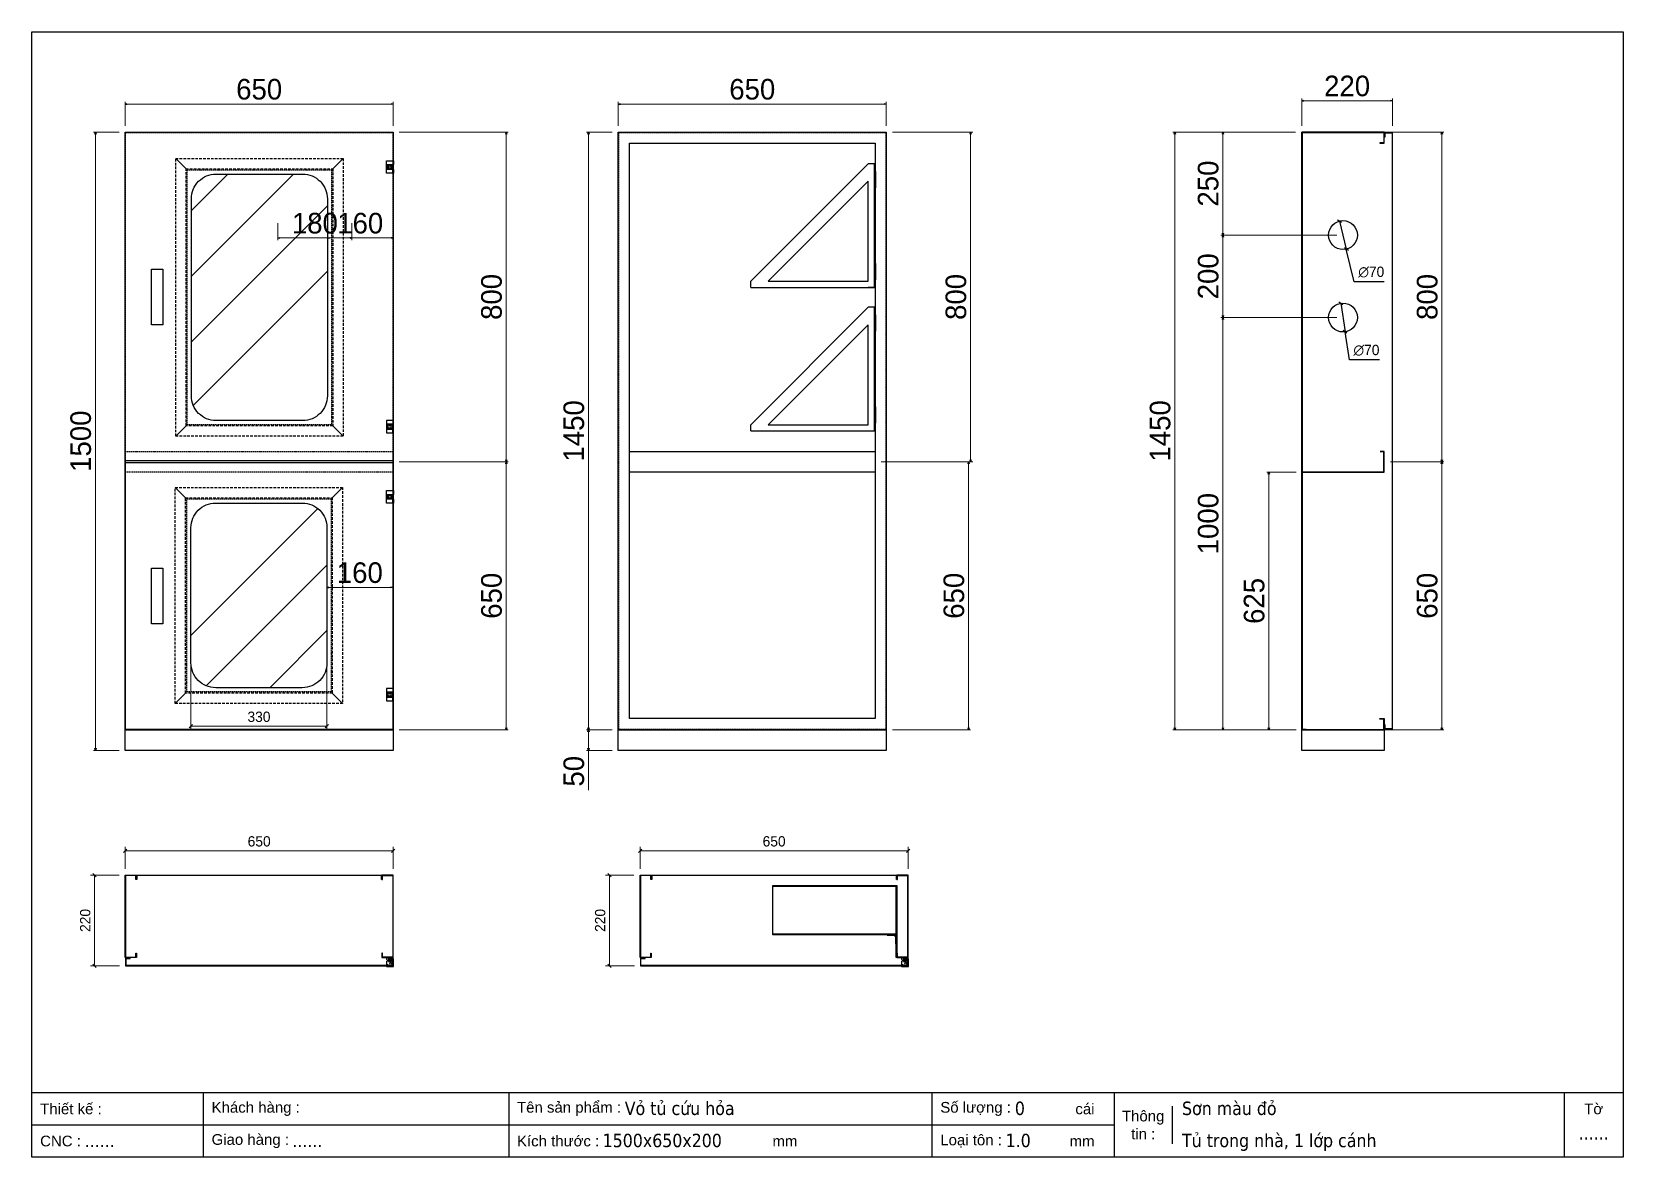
# Model space of a CAD drawing. Header units: millimetres. Extents: x 0 to 3861, y 0 to 2730.
import ezdxf
from ezdxf.enums import TextEntityAlignment as Align

# ---------------------------------------------------------------- set-up
doc = ezdxf.new("R2010")
doc.units = ezdxf.units.MM
doc.linetypes.add('HIDDEN', pattern=[9.525, 6.35, -3.175])
doc.linetypes.add('HIDDEN2', pattern=[4.7625, 3.175, -1.5875])
doc.layers.add('bc', color=5, linetype='Continuous', lineweight=30)
doc.layers.add('DIM', color=253, linetype='Continuous')
doc.layers.add('FIRE PROTECTION', color=1, linetype='Continuous')
doc.styles.add('Arial', font='arial.ttf')
doc.styles.add('Tahoma (Input Text)', font='tahoma.ttf')
doc.dimstyles.new('CNC', dxfattribs={"dimtxt": 50, "dimasz": 5, "dimexe": 5, "dimexo": 15, "dimgap": 10, "dimtad": 1, "dimdec": 0, "dimtxsty": 'Standard', "dimblk": 'OPEN30', "dimcen": 10, "dimclrd": 5, "dimclre": 5, "dimclrt": 3, "dimazin": 3, "dimtfac": 1, "dimtdec": 0, "dimtmove": 0, "dimatfit": 3, "dimldrblk": 'ARCHTICK', "dimlwd": 9, "dimlwe": 9})
doc.dimstyles.new('Dim-25', dxfattribs={"dimtxt": 25, "dimasz": 8, "dimexe": 10, "dimexo": 15, "dimgap": 10, "dimtad": 1, "dimdec": 0, "dimtxsty": 'Standard', "dimblk": 'OBLIQUE', "dimcen": 10, "dimclrd": 5, "dimclre": 5, "dimclrt": 3, "dimazin": 3, "dimtfac": 1, "dimtdec": 0, "dimtmove": 0, "dimatfit": 3, "dimldrblk": 'OBLIQUE', "dimlwd": 9, "dimlwe": 9})
doc.dimstyles.new('íos', dxfattribs={"dimtxt": 25, "dimasz": 8, "dimexe": 10, "dimexo": 15, "dimgap": 10, "dimtad": 1, "dimdec": 0, "dimtxsty": 'Standard', "dimblk": 'OBLIQUE', "dimcen": 10, "dimclrd": 5, "dimclre": 5, "dimclrt": 3, "dimazin": 3, "dimtfac": 1, "dimtdec": 0, "dimtmove": 0, "dimatfit": 3, "dimldrblk": 'OBLIQUE', "dimlwd": -1, "dimlwe": -1})

msp = doc.modelspace()

# ---------------------------------------------------------------- blocks, each defined once
blk = doc.blocks.new('khungtenAsean2')
at = {"color": 7}
for p, q in [((2970, -1980), (0, -1980)), ((320, -1980), (320, -2100)), ((890, -1980), (890, -2100)), ((1680, -1980), (1680, -2100)), ((2020, -1980), (2020, -2100)), ((2860, -1980), (2860, -2100)), ((2128.3, -2005), (2128.3, -2075)), ((2020, -2040), (0, -2040))]:
    blk.add_line(p, q, dxfattribs=at)
blk.add_lwpolyline([(0, 0), (2970, 0), (2970, -2100), (0, -2100)], close=True, dxfattribs=at)
at = {"color": 2, "char_height": 20, "style": 'Arial'}
for s, insert, width, attachment_point in [('  Thiết kế :', (0, -2010), 917.634, 4), ('  Khách hàng :', (320, -2010), 917.634, 4), ('  Tên sản phẩm :', (890, -2010), 917.634, 4), ('  Số lượng :', (1680, -2010), 917.634, 4), ('cái', (1947.6, -2010), 917.634, 4), ('Thông\\Ptin :', (2074.2, -2040), 108.311, 5), ('Tờ', (2915, -2010), 110, 5), ('  CNC :', (0, -2070), 917.634, 4), ('  Giao hàng :', (320, -2070), 917.634, 4), ('  Kích thước :', (890, -2070), 917.634, 4), ('mm', (1382.3, -2070), 917.634, 4), ('  Loại tôn :', (1680, -2070), 917.634, 4), ('mm', (1936.9, -2070), 917.634, 4)]:
    blk.add_mtext(s, dxfattribs=dict(at, insert=insert, width=width, attachment_point=attachment_point))
at = {"color": 1, "style": 'Tahoma (Input Text)', "flags": 8}
for tag, p in [('#01', (137.1, -2021.3)), ('#03', (506.6, -2019.3)), ('#05', (1106.6, -2021.3)), ('#07', (1834.7, -2021.3)), ('#09', (2146.7, -2021.3)), ('#02', (98.5, -2081.3)), ('#04', (486.1, -2081.3)), ('#06', (1065.3, -2081.3)), ('#08', (1817.4, -2081.3)), ('#10', (2146.7, -2081.3))]:
    blk.add_attdef(tag, p, '', height=25, dxfattribs=at)
blk.add_attdef('#11', text='', height=25, dxfattribs=at).set_placement((2915, -2067.3), align=Align.CENTER)
blk = doc.blocks.new('*D1')
at = {"color": 0, "linetype": 'ByBlock', "lineweight": -2}
for p, q in [((226.6, 2554.9), (231.6, 2556.2)), ((231.6, 2553.6), (226.6, 2554.9)), ((226.6, 2554.9), (231.6, 2554.9)), ((871.6, 2556.2), (876.6, 2554.9)), ((876.6, 2554.9), (871.6, 2553.6)), ((876.6, 2554.9), (871.6, 2554.9))]:
    blk.add_line(p, q, dxfattribs=at)
at = {"layer": 'Defpoints', "color": 0, "transparency": 16777216}
for p in [(876.6, 2554.9), (226.6, 2486.9), (876.6, 2486.9)]:
    blk.add_point(p, dxfattribs=at)
at = {"layer": 'DIM', "color": 5, "lineweight": 9, "transparency": 16777216}
for p, q in [((226.6, 2501.9), (226.6, 2559.9)), ((231.6, 2554.9), (871.6, 2554.9)), ((876.6, 2501.9), (876.6, 2559.9))]:
    blk.add_line(p, q, dxfattribs=at)
at = {"layer": 'DIM', "color": 3, "transparency": 16777216, "insert": (551.6, 2590.4), "char_height": 50, "attachment_point": 5}
blk.add_mtext('650', dxfattribs=at)
blk = doc.blocks.new('_ArchTick')
at = {"color": 0, "const_width": 0.15}
blk.add_lwpolyline([(-0.5, -0.5), (0.5, 0.5)], dxfattribs=at)
blk = doc.blocks.new('_Open30')
at = {"color": 0, "linetype": 'ByBlock', "lineweight": -2}
for p, q in [((-1, 0.27), (0, 0)), ((0, 0), (-1, -0.27)), ((0, 0), (-1, 0))]:
    blk.add_line(p, q, dxfattribs=at)
blk = doc.blocks.new('*D2')
at = {"color": 0, "linetype": 'ByBlock', "lineweight": -2}
for p, q in [((153, 2481.9), (154.4, 2486.9)), ((154.4, 2486.9), (155.7, 2481.9)), ((154.4, 2486.9), (154.4, 2481.9)), ((154.4, 986.9), (153, 991.9)), ((155.7, 991.9), (154.4, 986.9)), ((154.4, 986.9), (154.4, 991.9))]:
    blk.add_line(p, q, dxfattribs=at)
at = {"layer": 'Defpoints', "color": 0, "transparency": 16777216}
for p in [(226.6, 2486.9), (154.4, 986.9), (226.6, 986.9)]:
    blk.add_point(p, dxfattribs=at)
at = {"layer": 'DIM', "color": 5, "lineweight": 9, "transparency": 16777216}
for p, q in [((211.6, 2486.9), (149.4, 2486.9)), ((154.4, 2481.9), (154.4, 991.9)), ((211.6, 986.9), (149.4, 986.9))]:
    blk.add_line(p, q, dxfattribs=at)
at = {"layer": 'DIM', "color": 3, "transparency": 16777216, "insert": (118.8, 1736.9), "char_height": 50, "attachment_point": 5, "rotation": 90}
blk.add_mtext('1500', dxfattribs=at)
blk = doc.blocks.new('*D3')
at = {"color": 0, "linetype": 'ByBlock', "lineweight": -2}
for p, q in [((1149.7, 2481.9), (1151, 2486.9)), ((1151, 2486.9), (1152.4, 2481.9)), ((1151, 2486.9), (1151, 2481.9)), ((1151, 1686.9), (1149.7, 1691.9)), ((1152.4, 1691.9), (1151, 1686.9)), ((1151, 1686.9), (1151, 1691.9))]:
    blk.add_line(p, q, dxfattribs=at)
at = {"layer": 'Defpoints', "color": 0, "transparency": 16777216}
for p in [(876.6, 2486.9), (876.6, 1686.9), (1151, 1686.9)]:
    blk.add_point(p, dxfattribs=at)
at = {"layer": 'DIM', "color": 5, "lineweight": 9, "transparency": 16777216}
for p, q in [((891.6, 2486.9), (1156, 2486.9)), ((1151, 2481.9), (1151, 1691.9)), ((891.6, 1686.9), (1156, 1686.9))]:
    blk.add_line(p, q, dxfattribs=at)
at = {"layer": 'DIM', "color": 3, "transparency": 16777216, "insert": (1115.5, 2086.9), "char_height": 50, "attachment_point": 5, "rotation": 90}
blk.add_mtext('800', dxfattribs=at)
blk = doc.blocks.new('*D4')
at = {"color": 0, "linetype": 'ByBlock', "lineweight": -2}
for p, q in [((1149.7, 1681.9), (1151, 1686.9)), ((1151, 1686.9), (1152.4, 1681.9)), ((1151, 1686.9), (1151, 1681.9)), ((1151, 1036.9), (1149.7, 1041.9)), ((1152.4, 1041.9), (1151, 1036.9)), ((1151, 1036.9), (1151, 1041.9))]:
    blk.add_line(p, q, dxfattribs=at)
at = {"layer": 'Defpoints', "color": 0, "transparency": 16777216}
for p in [(876.6, 1686.9), (876.6, 1036.9), (1151, 1036.9)]:
    blk.add_point(p, dxfattribs=at)
at = {"layer": 'DIM', "color": 5, "lineweight": 9, "transparency": 16777216}
for p, q in [((891.6, 1686.9), (1156, 1686.9)), ((1151, 1681.9), (1151, 1041.9)), ((891.6, 1036.9), (1156, 1036.9))]:
    blk.add_line(p, q, dxfattribs=at)
at = {"layer": 'DIM', "color": 3, "transparency": 16777216, "insert": (1115.5, 1361.9), "char_height": 50, "attachment_point": 5, "rotation": 90}
blk.add_mtext('650', dxfattribs=at)
blk = doc.blocks.new('*D5')
at = {"color": 0, "linetype": 'ByBlock', "lineweight": -2}
for p, q in [((1423, 2554.9), (1428, 2556.2)), ((1428, 2553.6), (1423, 2554.9)), ((1423, 2554.9), (1428, 2554.9)), ((2068, 2556.2), (2073, 2554.9)), ((2073, 2554.9), (2068, 2553.6)), ((2073, 2554.9), (2068, 2554.9))]:
    blk.add_line(p, q, dxfattribs=at)
at = {"layer": 'Defpoints', "color": 0, "transparency": 16777216}
for p in [(2073, 2554.9), (1423, 2486.9), (2073, 2486.9)]:
    blk.add_point(p, dxfattribs=at)
at = {"layer": 'DIM', "color": 5, "lineweight": 9, "transparency": 16777216}
for p, q in [((1423, 2501.9), (1423, 2559.9)), ((1428, 2554.9), (2068, 2554.9)), ((2073, 2501.9), (2073, 2559.9))]:
    blk.add_line(p, q, dxfattribs=at)
at = {"layer": 'DIM', "color": 3, "transparency": 16777216, "insert": (1748, 2590.4), "char_height": 50, "attachment_point": 5}
blk.add_mtext('650', dxfattribs=at)
blk = doc.blocks.new('*D6')
at = {"color": 0, "linetype": 'ByBlock', "lineweight": -2}
for p, q in [((1349.4, 2481.9), (1350.7, 2486.9)), ((1350.7, 2486.9), (1352.1, 2481.9)), ((1350.7, 2486.9), (1350.7, 2481.9)), ((1350.7, 1036.9), (1349.4, 1041.9)), ((1352.1, 1041.9), (1350.7, 1036.9)), ((1350.7, 1036.9), (1350.7, 1041.9))]:
    blk.add_line(p, q, dxfattribs=at)
at = {"layer": 'Defpoints', "color": 0, "transparency": 16777216}
for p in [(1423, 2486.9), (1350.7, 1036.9), (1423, 1036.9)]:
    blk.add_point(p, dxfattribs=at)
at = {"layer": 'DIM', "color": 5, "lineweight": 9, "transparency": 16777216}
for p, q in [((1408, 2486.9), (1345.7, 2486.9)), ((1350.7, 2481.9), (1350.7, 1041.9)), ((1408, 1036.9), (1345.7, 1036.9))]:
    blk.add_line(p, q, dxfattribs=at)
at = {"layer": 'DIM', "color": 3, "transparency": 16777216, "insert": (1315.2, 1761.9), "char_height": 50, "attachment_point": 5, "rotation": 90}
blk.add_mtext('1450', dxfattribs=at)
blk = doc.blocks.new('*D7')
at = {"color": 0, "linetype": 'ByBlock', "lineweight": -2}
for p, q in [((1349.4, 1031.8), (1350.7, 1036.8)), ((1350.7, 1036.8), (1352.1, 1031.8)), ((1350.7, 1036.8), (1350.7, 1031.8)), ((1350.7, 986.9), (1349.4, 991.9)), ((1352.1, 991.9), (1350.7, 986.9)), ((1350.7, 986.9), (1350.7, 991.9))]:
    blk.add_line(p, q, dxfattribs=at)
at = {"layer": 'Defpoints', "color": 0, "transparency": 16777216}
for p in [(1423, 1036.8), (1350.7, 986.9), (1423, 986.9)]:
    blk.add_point(p, dxfattribs=at)
at = {"layer": 'DIM', "color": 5, "lineweight": 9, "transparency": 16777216}
for p, q in [((1408, 1036.8), (1345.7, 1036.8)), ((1350.7, 1031.8), (1350.7, 991.9)), ((1408, 986.9), (1345.7, 986.9)), ((1350.7, 986.9), (1350.7, 890.5))]:
    blk.add_line(p, q, dxfattribs=at)
at = {"layer": 'DIM', "color": 3, "transparency": 16777216, "insert": (1315.2, 936.2), "char_height": 50, "attachment_point": 5, "rotation": 90}
blk.add_mtext('50', dxfattribs=at)
blk = doc.blocks.new('*D8')
at = {"color": 0, "linetype": 'ByBlock', "lineweight": -2}
for p, q in [((2276.5, 2481.9), (2277.8, 2486.9)), ((2277.8, 2486.9), (2279.2, 2481.9)), ((2277.8, 2486.9), (2277.8, 2481.9)), ((2277.8, 1686.9), (2276.5, 1691.9)), ((2279.2, 1691.9), (2277.8, 1686.9)), ((2277.8, 1686.9), (2277.8, 1691.9))]:
    blk.add_line(p, q, dxfattribs=at)
at = {"layer": 'Defpoints', "color": 0, "transparency": 16777216}
for p in [(2073, 2486.9), (2046, 1686.9), (2277.8, 1686.9)]:
    blk.add_point(p, dxfattribs=at)
at = {"layer": 'DIM', "color": 5, "lineweight": 9, "transparency": 16777216}
for p, q in [((2088, 2486.9), (2282.8, 2486.9)), ((2277.8, 2481.9), (2277.8, 1691.9)), ((2061, 1686.9), (2282.8, 1686.9))]:
    blk.add_line(p, q, dxfattribs=at)
at = {"layer": 'DIM', "color": 3, "transparency": 16777216, "insert": (2242.3, 2086.9), "char_height": 50, "attachment_point": 5, "rotation": 90}
blk.add_mtext('800', dxfattribs=at)
blk = doc.blocks.new('*D9')
at = {"color": 0, "linetype": 'ByBlock', "lineweight": -2}
for p, q in [((2271.5, 1681.9), (2272.8, 1686.9)), ((2272.8, 1686.9), (2274.2, 1681.9)), ((2272.8, 1686.9), (2272.8, 1681.9)), ((2272.8, 1036.9), (2271.5, 1041.9)), ((2274.2, 1041.9), (2272.8, 1036.9)), ((2272.8, 1036.9), (2272.8, 1041.9))]:
    blk.add_line(p, q, dxfattribs=at)
at = {"layer": 'Defpoints', "color": 0, "transparency": 16777216}
for p in [(2046, 1686.9), (2073, 1036.9), (2272.8, 1036.9)]:
    blk.add_point(p, dxfattribs=at)
at = {"layer": 'DIM', "color": 5, "lineweight": 9, "transparency": 16777216}
for p, q in [((2061, 1686.9), (2277.8, 1686.9)), ((2272.8, 1681.9), (2272.8, 1041.9)), ((2088, 1036.9), (2277.8, 1036.9))]:
    blk.add_line(p, q, dxfattribs=at)
at = {"layer": 'DIM', "color": 3, "transparency": 16777216, "insert": (2237.3, 1361.9), "char_height": 50, "attachment_point": 5, "rotation": 90}
blk.add_mtext('650', dxfattribs=at)
blk = doc.blocks.new('HL003-2-2')
at = {"color": 1}
for p, q in [((15, 21), (15, 12)), ((15, -9), (15, 0)), ((16, 12), (17, 12)), ((16, 0), (17, 0))]:
    blk.add_line(p, q, dxfattribs=at)
blk.add_lwpolyline([(17, 0), (17, -9), (0, -9), (0, 21), (17, 21), (17, 12)], dxfattribs=at)
blk.add_lwpolyline([(0, 12), (16, 12), (16, 0), (0, 0)], close=True, dxfattribs=at)
blk.add_circle((8, 6), 3, dxfattribs=at)
blk = doc.blocks.new('*D10')
at = {"color": 0, "linetype": 'ByBlock', "lineweight": -2}
for p, q in [((230.6, 747.2), (222.6, 739.2)), ((872.6, 739.2), (880.6, 747.2))]:
    blk.add_line(p, q, dxfattribs=at)
at = {"layer": 'Defpoints', "color": 0, "transparency": 16777216}
for p in [(876.6, 743.2), (226.6, 684.3), (876.6, 684.3)]:
    blk.add_point(p, dxfattribs=at)
at = {"layer": 'DIM', "color": 5, "lineweight": 9, "transparency": 16777216}
for p, q in [((226.6, 699.3), (226.6, 753.2)), ((226.6, 743.2), (876.6, 743.2)), ((876.6, 699.3), (876.6, 753.2))]:
    blk.add_line(p, q, dxfattribs=at)
at = {"layer": 'DIM', "color": 3, "transparency": 16777216, "insert": (551.6, 766), "char_height": 25, "attachment_point": 5}
blk.add_mtext('650', dxfattribs=at)
blk = doc.blocks.new('_Oblique')
at = {"color": 0, "linetype": 'ByBlock', "lineweight": -2}
blk.add_line((-0.5, -0.5), (0.5, 0.5), dxfattribs=at)
blk = doc.blocks.new('*D11')
at = {"color": 0, "linetype": 'ByBlock', "lineweight": -2}
for p, q in [((156.4, 680.3), (148.4, 688.3)), ((148.4, 468.3), (156.4, 460.3))]:
    blk.add_line(p, q, dxfattribs=at)
at = {"layer": 'Defpoints', "color": 0, "transparency": 16777216}
for p in [(226.6, 684.3), (152.4, 464.3), (227.6, 464.3)]:
    blk.add_point(p, dxfattribs=at)
at = {"layer": 'DIM', "color": 5, "lineweight": 9, "transparency": 16777216}
for p, q in [((211.6, 684.3), (142.4, 684.3)), ((152.4, 684.3), (152.4, 464.3)), ((212.6, 464.3), (142.4, 464.3))]:
    blk.add_line(p, q, dxfattribs=at)
at = {"layer": 'DIM', "color": 3, "transparency": 16777216, "insert": (129.6, 574.3), "char_height": 25, "attachment_point": 5, "rotation": 90}
blk.add_mtext('220', dxfattribs=at)
blk = doc.blocks.new('HL003-2-3')
h = blk.add_hatch()
h.set_pattern_fill('ANSI31', color=2, scale=0.5, style=0)
h.set_pattern_definition([(45, (8435.407, 86016.9664), (-1.122532015, 1.122532015), [])])
h.paths.add_polyline_path([(11, 10), (5, 10), (5, 0), (11, 0)])
at = {"color": 1}
for p, q in [((0, 22), (17, 22)), ((0, 20), (0, 22)), ((0, 20), (15, 20)), ((4, 18), (0, 18)), ((0, 10), (0, 18)), ((0, 10), (8, 3)), ((0, 4), (3.4, 7)), ((0, 0), (0, 4)), ((16, 0), (0, 0)), ((4, 20), (4, 18)), ((17, 3), (8, 3)), ((15, 20), (15, 3)), ((16, 3), (16, 0)), ((17, 22), (17, 3))]:
    blk.add_line(p, q, dxfattribs=at)
at = {"color": 2}
blk.add_lwpolyline([(5, 10), (11, 10), (11, 0), (5, 0)], close=True, dxfattribs=at)
at = {"color": 1}
blk.add_circle((10, 16), 3, dxfattribs=at)
blk.add_circle((10, 16), 3, dxfattribs=at)
blk = doc.blocks.new('*D12')
at = {"color": 0, "linetype": 'ByBlock', "lineweight": -2}
for p, q in [((2771.9, 2481.9), (2773.2, 2486.9)), ((2773.2, 2486.9), (2774.5, 2481.9)), ((2773.2, 2486.9), (2773.2, 2481.9)), ((2773.2, 1036.9), (2771.9, 1041.9)), ((2774.5, 1041.9), (2773.2, 1036.9)), ((2773.2, 1036.9), (2773.2, 1041.9))]:
    blk.add_line(p, q, dxfattribs=at)
at = {"layer": 'Defpoints', "color": 0, "transparency": 16777216}
for p in [(2773.2, 2486.9), (3081.2, 2486.9), (3081.2, 1036.9)]:
    blk.add_point(p, dxfattribs=at)
at = {"layer": 'DIM', "color": 5, "lineweight": 9, "transparency": 16777216}
for p, q in [((3066.2, 2486.9), (2768.2, 2486.9)), ((2773.2, 1041.9), (2773.2, 2481.9)), ((3066.2, 1036.9), (2768.2, 1036.9))]:
    blk.add_line(p, q, dxfattribs=at)
at = {"layer": 'DIM', "color": 3, "transparency": 16777216, "insert": (2737.7, 1761.9), "char_height": 50, "attachment_point": 5, "rotation": 90}
blk.add_mtext('1450', dxfattribs=at)
blk = doc.blocks.new('*D13')
at = {"color": 0, "linetype": 'ByBlock', "lineweight": -2}
for p, q in [((3168.2, 2273.9), (3177.9, 2268)), ((3194.2, 2199.9), (3184.5, 2205.8))]:
    blk.add_line(p, q, dxfattribs=at)
at = {"layer": 'Defpoints', "color": 0, "transparency": 16777216}
for p in [(3173, 2270.9), (3189.3, 2202.9)]:
    blk.add_point(p, dxfattribs=at)
at = {"layer": 'DIM', "color": 5, "transparency": 16777216}
for p, q in [((3173, 2270.9), (3189.3, 2202.9)), ((3208.3, 2123.6), (3189.3, 2202.9)), ((3281.3, 2123.6), (3208.3, 2123.6))]:
    blk.add_line(p, q, dxfattribs=at)
at = {"layer": 'DIM', "color": 3, "transparency": 16777216, "insert": (3249.8, 2147.1), "char_height": 25, "attachment_point": 5}
blk.add_mtext('∅70', dxfattribs=at)
blk = doc.blocks.new('*D14')
at = {"color": 0, "linetype": 'ByBlock', "lineweight": -2}
for p, q in [((3171.5, 2074.9), (3180.6, 2068.2)), ((3190.9, 1998.9), (3181.8, 2005.7))]:
    blk.add_line(p, q, dxfattribs=at)
at = {"layer": 'Defpoints', "color": 0, "transparency": 16777216}
for p in [(3176, 2071.5), (3186.4, 2002.3)]:
    blk.add_point(p, dxfattribs=at)
at = {"layer": 'DIM', "color": 5, "transparency": 16777216}
for p, q in [((3176, 2071.5), (3186.4, 2002.3)), ((3196.6, 1933.9), (3186.4, 2002.3)), ((3269.5, 1933.9), (3196.6, 1933.9))]:
    blk.add_line(p, q, dxfattribs=at)
at = {"layer": 'DIM', "color": 3, "transparency": 16777216, "insert": (3238.1, 1957.4), "char_height": 25, "attachment_point": 5}
blk.add_mtext('∅70', dxfattribs=at)
blk = doc.blocks.new('*D15')
at = {"color": 0, "linetype": 'ByBlock', "lineweight": -2}
for p, q in [((3081.2, 2562.9), (3086.2, 2564.2)), ((3086.2, 2561.6), (3081.2, 2562.9)), ((3081.2, 2562.9), (3086.2, 2562.9)), ((3296.2, 2564.2), (3301.2, 2562.9)), ((3301.2, 2562.9), (3296.2, 2561.6)), ((3301.2, 2562.9), (3296.2, 2562.9))]:
    blk.add_line(p, q, dxfattribs=at)
at = {"layer": 'Defpoints', "color": 0, "transparency": 16777216}
for p in [(3301.2, 2562.9), (3081.2, 2486.9), (3301.2, 2486.9)]:
    blk.add_point(p, dxfattribs=at)
at = {"layer": 'DIM', "color": 5, "lineweight": 9, "transparency": 16777216}
for p, q in [((3081.2, 2501.9), (3081.2, 2567.9)), ((3086.2, 2562.9), (3296.2, 2562.9)), ((3301.2, 2501.9), (3301.2, 2567.9))]:
    blk.add_line(p, q, dxfattribs=at)
at = {"layer": 'DIM', "color": 3, "transparency": 16777216, "insert": (3191.2, 2598.4), "char_height": 50, "attachment_point": 5}
blk.add_mtext('220', dxfattribs=at)
blk = doc.blocks.new('*D16')
at = {"color": 0, "linetype": 'ByBlock', "lineweight": -2}
for p, q in [((2888.5, 2481.9), (2889.8, 2486.9)), ((2889.8, 2486.9), (2891.2, 2481.9)), ((2889.8, 2486.9), (2889.8, 2481.9)), ((2889.8, 2236.9), (2888.5, 2241.9)), ((2891.2, 2241.9), (2889.8, 2236.9)), ((2889.8, 2236.9), (2889.8, 2241.9))]:
    blk.add_line(p, q, dxfattribs=at)
at = {"layer": 'Defpoints', "color": 0, "transparency": 16777216}
for p in [(3081.2, 2486.9), (2889.8, 2236.9), (3181.2, 2236.9)]:
    blk.add_point(p, dxfattribs=at)
at = {"layer": 'DIM', "color": 5, "lineweight": 9, "transparency": 16777216}
for p, q in [((3066.2, 2486.9), (2884.8, 2486.9)), ((2889.8, 2481.9), (2889.8, 2241.9)), ((3166.2, 2236.9), (2884.8, 2236.9))]:
    blk.add_line(p, q, dxfattribs=at)
at = {"layer": 'DIM', "color": 3, "transparency": 16777216, "insert": (2854.3, 2361.9), "char_height": 50, "attachment_point": 5, "rotation": 90}
blk.add_mtext('250', dxfattribs=at)
blk = doc.blocks.new('*D17')
at = {"color": 0, "linetype": 'ByBlock', "lineweight": -2}
for p, q in [((2888.5, 2231.9), (2889.8, 2236.9)), ((2889.8, 2236.9), (2891.2, 2231.9)), ((2889.8, 2236.9), (2889.8, 2231.9)), ((2889.8, 2036.9), (2888.5, 2041.9)), ((2891.2, 2041.9), (2889.8, 2036.9)), ((2889.8, 2036.9), (2889.8, 2041.9))]:
    blk.add_line(p, q, dxfattribs=at)
at = {"layer": 'Defpoints', "color": 0, "transparency": 16777216}
for p in [(3181.2, 2236.9), (2889.8, 2036.9), (3181.2, 2036.9)]:
    blk.add_point(p, dxfattribs=at)
at = {"layer": 'DIM', "color": 5, "lineweight": 9, "transparency": 16777216}
for p, q in [((3166.2, 2236.9), (2884.8, 2236.9)), ((2889.8, 2231.9), (2889.8, 2041.9)), ((3166.2, 2036.9), (2884.8, 2036.9))]:
    blk.add_line(p, q, dxfattribs=at)
at = {"layer": 'DIM', "color": 3, "transparency": 16777216, "insert": (2854.3, 2136.9), "char_height": 50, "attachment_point": 5, "rotation": 90}
blk.add_mtext('200', dxfattribs=at)
blk = doc.blocks.new('*D18')
at = {"color": 0, "linetype": 'ByBlock', "lineweight": -2}
for p, q in [((2888.5, 2031.9), (2889.8, 2036.9)), ((2889.8, 2036.9), (2891.2, 2031.9)), ((2889.8, 2036.9), (2889.8, 2031.9)), ((2889.8, 1036.9), (2888.5, 1041.9)), ((2891.2, 1041.9), (2889.8, 1036.9)), ((2889.8, 1036.9), (2889.8, 1041.9))]:
    blk.add_line(p, q, dxfattribs=at)
at = {"layer": 'Defpoints', "color": 0, "transparency": 16777216}
for p in [(3181.2, 2036.9), (2889.8, 1036.9), (3082.2, 1036.9)]:
    blk.add_point(p, dxfattribs=at)
at = {"layer": 'DIM', "color": 5, "lineweight": 9, "transparency": 16777216}
for p, q in [((3166.2, 2036.9), (2884.8, 2036.9)), ((2889.8, 2031.9), (2889.8, 1041.9)), ((3067.2, 1036.9), (2884.8, 1036.9))]:
    blk.add_line(p, q, dxfattribs=at)
at = {"layer": 'DIM', "color": 3, "transparency": 16777216, "insert": (2854.3, 1536.9), "char_height": 50, "attachment_point": 5, "rotation": 90}
blk.add_mtext('1000', dxfattribs=at)
blk = doc.blocks.new('*D19')
at = {"color": 0, "linetype": 'ByBlock', "lineweight": -2}
for p, q in [((3419.8, 2481.9), (3421.2, 2486.9)), ((3421.2, 2486.9), (3422.5, 2481.9)), ((3421.2, 2486.9), (3421.2, 2481.9)), ((3421.2, 1686.9), (3419.8, 1691.9)), ((3422.5, 1691.9), (3421.2, 1686.9)), ((3421.2, 1686.9), (3421.2, 1691.9))]:
    blk.add_line(p, q, dxfattribs=at)
at = {"layer": 'Defpoints', "color": 0, "transparency": 16777216}
for p in [(3281.2, 2486.9), (3421.2, 2486.9), (3281.2, 1686.9)]:
    blk.add_point(p, dxfattribs=at)
at = {"layer": 'DIM', "color": 5, "lineweight": 9, "transparency": 16777216}
for p, q in [((3296.2, 2486.9), (3426.2, 2486.9)), ((3421.2, 1691.9), (3421.2, 2481.9)), ((3296.2, 1686.9), (3426.2, 1686.9))]:
    blk.add_line(p, q, dxfattribs=at)
at = {"layer": 'DIM', "color": 3, "transparency": 16777216, "insert": (3385.7, 2086.9), "char_height": 50, "attachment_point": 5, "rotation": 90}
blk.add_mtext('800', dxfattribs=at)
blk = doc.blocks.new('*D20')
at = {"color": 0, "linetype": 'ByBlock', "lineweight": -2}
for p, q in [((3419.8, 1681.9), (3421.2, 1686.9)), ((3421.2, 1686.9), (3422.5, 1681.9)), ((3421.2, 1686.9), (3421.2, 1681.9)), ((3421.2, 1036.9), (3419.8, 1041.9)), ((3422.5, 1041.9), (3421.2, 1036.9)), ((3421.2, 1036.9), (3421.2, 1041.9))]:
    blk.add_line(p, q, dxfattribs=at)
at = {"layer": 'Defpoints', "color": 0, "transparency": 16777216}
for p in [(3281.2, 1686.9), (3281.2, 1036.9), (3421.2, 1036.9)]:
    blk.add_point(p, dxfattribs=at)
at = {"layer": 'DIM', "color": 5, "lineweight": 9, "transparency": 16777216}
for p, q in [((3296.2, 1686.9), (3426.2, 1686.9)), ((3421.2, 1681.9), (3421.2, 1041.9)), ((3296.2, 1036.9), (3426.2, 1036.9))]:
    blk.add_line(p, q, dxfattribs=at)
at = {"layer": 'DIM', "color": 3, "transparency": 16777216, "insert": (3385.7, 1361.9), "char_height": 50, "attachment_point": 5, "rotation": 90}
blk.add_mtext('650', dxfattribs=at)
blk = doc.blocks.new('*D21')
at = {"color": 0, "linetype": 'ByBlock', "lineweight": -2}
for p, q in [((3000, 1656.9), (3001.3, 1661.9)), ((3001.3, 1661.9), (3002.7, 1656.9)), ((3001.3, 1661.9), (3001.3, 1656.9)), ((3001.3, 1036.9), (3000, 1041.9)), ((3002.7, 1041.9), (3001.3, 1036.9)), ((3001.3, 1036.9), (3001.3, 1041.9))]:
    blk.add_line(p, q, dxfattribs=at)
at = {"layer": 'Defpoints', "color": 0, "transparency": 16777216}
for p in [(3082.2, 1661.9), (3001.3, 1036.9), (3081.2, 1036.9)]:
    blk.add_point(p, dxfattribs=at)
at = {"layer": 'DIM', "color": 5, "lineweight": 9, "transparency": 16777216}
for p, q in [((3067.2, 1661.9), (2996.3, 1661.9)), ((3001.3, 1656.9), (3001.3, 1041.9)), ((3066.2, 1036.9), (2996.3, 1036.9))]:
    blk.add_line(p, q, dxfattribs=at)
at = {"layer": 'DIM', "color": 3, "transparency": 16777216, "insert": (2965.8, 1349.4), "char_height": 50, "attachment_point": 5, "rotation": 90}
blk.add_mtext('625', dxfattribs=at)
blk = doc.blocks.new('*D22')
at = {"color": 0, "linetype": 'ByBlock', "lineweight": -2}
for p, q in [((1480, 747.2), (1472, 739.2)), ((2122, 739.2), (2130, 747.2))]:
    blk.add_line(p, q, dxfattribs=at)
at = {"layer": 'Defpoints', "color": 0, "transparency": 16777216}
for p in [(2126, 743.2), (1476, 684.3), (2126, 684.3)]:
    blk.add_point(p, dxfattribs=at)
at = {"layer": 'DIM', "color": 5, "lineweight": 9, "transparency": 16777216}
for p, q in [((1476, 699.3), (1476, 753.2)), ((1476, 743.2), (2126, 743.2)), ((2126, 699.3), (2126, 753.2))]:
    blk.add_line(p, q, dxfattribs=at)
at = {"layer": 'DIM', "color": 3, "transparency": 16777216, "insert": (1801, 766), "char_height": 25, "attachment_point": 5}
blk.add_mtext('650', dxfattribs=at)
blk = doc.blocks.new('*D23')
at = {"color": 0, "linetype": 'ByBlock', "lineweight": -2}
for p, q in [((1405.8, 680.3), (1397.8, 688.3)), ((1397.8, 468.3), (1405.8, 460.3))]:
    blk.add_line(p, q, dxfattribs=at)
at = {"layer": 'Defpoints', "color": 0, "transparency": 16777216}
for p in [(1476, 684.3), (1401.8, 464.3), (1477, 464.3)]:
    blk.add_point(p, dxfattribs=at)
at = {"layer": 'DIM', "color": 5, "lineweight": 9, "transparency": 16777216}
for p, q in [((1461, 684.3), (1391.8, 684.3)), ((1401.8, 684.3), (1401.8, 464.3)), ((1462, 464.3), (1391.8, 464.3))]:
    blk.add_line(p, q, dxfattribs=at)
at = {"layer": 'DIM', "color": 3, "transparency": 16777216, "insert": (1379, 574.3), "char_height": 25, "attachment_point": 5, "rotation": 90}
blk.add_mtext('220', dxfattribs=at)
blk = doc.blocks.new('A$C67844AE1')
at = {"color": 1}
for p, q in [((19, 20), (21, 20)), ((20, 19), (20, 21))]:
    blk.add_line(p, q, dxfattribs=at)
for points in [[(20, 22), (0, 22), (0, 21), (18.3, 21)], [(22, 20), (22, 0), (21, 0), (21, 18.3)]]:
    blk.add_lwpolyline(points, dxfattribs=at)
blk.add_circle((20, 20), 2, dxfattribs=at)
blk = doc.blocks.new('*D24')
at = {"color": 0, "linetype": 'ByBlock', "lineweight": -2}
for p, q in [((716.1, 1382.2), (721.1, 1383.5)), ((721.1, 1380.8), (716.1, 1382.2)), ((716.1, 1382.2), (721.1, 1382.2)), ((870.6, 1383.5), (875.6, 1382.2)), ((875.6, 1382.2), (870.6, 1380.8)), ((875.6, 1382.2), (870.6, 1382.2))]:
    blk.add_line(p, q, dxfattribs=at)
at = {"layer": 'Defpoints', "color": 0, "transparency": 16777216}
for p in [(875.6, 1382.2), (716.1, 1225.4), (875.6, 1225.4)]:
    blk.add_point(p, dxfattribs=at)
at = {"layer": 'DIM', "color": 5, "lineweight": 9, "transparency": 16777216}
for p, q in [((716.1, 1240.4), (716.1, 1387.2)), ((721.1, 1382.2), (870.6, 1382.2)), ((875.6, 1240.4), (875.6, 1387.2))]:
    blk.add_line(p, q, dxfattribs=at)
at = {"layer": 'DIM', "color": 3, "transparency": 16777216, "insert": (795.8, 1417.7), "char_height": 50, "attachment_point": 5}
blk.add_mtext('160', dxfattribs=at)
blk = doc.blocks.new('*D25')
at = {"color": 0, "linetype": 'ByBlock', "lineweight": -2}
for p, q in [((717.1, 2229.9), (722.1, 2231.3)), ((722.1, 2228.6), (717.1, 2229.9)), ((717.1, 2229.9), (722.1, 2229.9)), ((871.6, 2231.3), (876.6, 2229.9)), ((876.6, 2229.9), (871.6, 2228.6)), ((876.6, 2229.9), (871.6, 2229.9))]:
    blk.add_line(p, q, dxfattribs=at)
at = {"layer": 'Defpoints', "color": 0, "transparency": 16777216}
for p in [(717.1, 2281), (876.6, 2281), (876.6, 2229.9)]:
    blk.add_point(p, dxfattribs=at)
at = {"layer": 'DIM', "color": 5, "lineweight": 9, "transparency": 16777216}
for p, q in [((717.1, 2266), (717.1, 2224.9)), ((876.6, 2266), (876.6, 2224.9)), ((722.1, 2229.9), (871.6, 2229.9))]:
    blk.add_line(p, q, dxfattribs=at)
at = {"layer": 'DIM', "color": 3, "transparency": 16777216, "insert": (796.8, 2265.5), "char_height": 50, "attachment_point": 5}
blk.add_mtext('160', dxfattribs=at)
blk = doc.blocks.new('*D26')
at = {"color": 0, "linetype": 'ByBlock', "lineweight": -2}
for p, q in [((390.1, 1049.4), (382.1, 1041.4)), ((712.1, 1041.4), (720.1, 1049.4))]:
    blk.add_line(p, q, dxfattribs=at)
at = {"layer": 'Defpoints', "color": 0, "transparency": 16777216}
for p in [(386.1, 1206.6), (716.1, 1206.6), (716.1, 1045.4)]:
    blk.add_point(p, dxfattribs=at)
at = {"layer": 'DIM', "color": 5, "lineweight": 9, "transparency": 16777216}
for p, q in [((386.1, 1191.6), (386.1, 1035.4)), ((716.1, 1191.6), (716.1, 1035.4)), ((386.1, 1045.4), (716.1, 1045.4))]:
    blk.add_line(p, q, dxfattribs=at)
at = {"layer": 'DIM', "color": 3, "transparency": 16777216, "insert": (551.1, 1068.2), "char_height": 25, "attachment_point": 5}
blk.add_mtext('330', dxfattribs=at)
blk = doc.blocks.new('*D27')
at = {"color": 0, "linetype": 'ByBlock', "lineweight": -2}
for p, q in [((597.1, 2229.9), (602.1, 2231.3)), ((602.1, 2228.6), (597.1, 2229.9)), ((597.1, 2229.9), (602.1, 2229.9)), ((771.6, 2231.3), (776.6, 2229.9)), ((776.6, 2229.9), (771.6, 2228.6)), ((776.6, 2229.9), (771.6, 2229.9))]:
    blk.add_line(p, q, dxfattribs=at)
at = {"layer": 'Defpoints', "color": 0, "transparency": 16777216}
for p in [(597.1, 2281), (776.6, 2281), (776.6, 2229.9)]:
    blk.add_point(p, dxfattribs=at)
at = {"layer": 'DIM', "color": 5, "lineweight": 9, "transparency": 16777216}
for p, q in [((597.1, 2266), (597.1, 2224.9)), ((776.6, 2266), (776.6, 2224.9)), ((602.1, 2229.9), (771.6, 2229.9))]:
    blk.add_line(p, q, dxfattribs=at)
at = {"layer": 'DIM', "color": 3, "transparency": 16777216, "insert": (686.8, 2265.5), "char_height": 50, "attachment_point": 5}
blk.add_mtext('180', dxfattribs=at)

# ---------------------------------------------------------------- dimensions: what is measured, and where the dimension line sits
at = {"layer": 'DIM'}
for base, p1, p2, picture, middle in [((3301.2, 2562.9), (3081.2, 2486.9), (3301.2, 2486.9), '*D15', (3191.2, 2598.4)), ((876.6, 2554.9), (226.6, 2486.9), (876.6, 2486.9), '*D1', (551.6, 2590.4)), ((2073, 2554.9), (1423, 2486.9), (2073, 2486.9), '*D5', (1748, 2590.4)), ((776.590011, 2229.9384664), (597.090011, 2280.9746123), (776.590011, 2280.9746123), '*D27', (686.840011, 2265.4671158)), ((876.590011, 2229.9384664), (717.090011, 2280.9746123), (876.590011, 2280.9746123), '*D25', (796.840011, 2265.4671158)), ((875.590011, 1382.17227), (716.090011, 1225.3608032), (875.590011, 1225.3608032), '*D24', (795.840011, 1417.7009194))]:
    dim = msp.add_linear_dim(base=base, p1=p1, p2=p2, dimstyle='CNC', dxfattribs=at)
    dim.commit()
    dim.dimension.update_dxf_attribs({"geometry": picture, "text_midpoint": middle})
for base, p1, p2, picture, middle in [((154.4, 986.9), (226.6, 2486.9), (226.6, 986.9), '*D2', (118.8, 1736.9)), ((1151, 1686.9), (876.6, 2486.9), (876.6, 1686.9), '*D3', (1115.5, 2086.9)), ((1350.7, 1036.9), (1423, 2486.9), (1423, 1036.9), '*D6', (1315.2, 1761.9)), ((2277.8, 1686.9), (2073, 2486.9), (2046, 1686.9), '*D8', (2242.3, 2086.9)), ((3421.2, 2486.9), (3281.2, 1686.9), (3281.2, 2486.9), '*D19', (3385.7, 2086.9)), ((1151, 1036.9), (876.6, 1686.9), (876.6, 1036.9), '*D4', (1115.5, 1361.9)), ((2272.8, 1036.9), (2046, 1686.9), (2073, 1036.9), '*D9', (2237.3, 1361.9)), ((3001.3, 1036.9), (3082.2, 1661.9), (3081.2, 1036.9), '*D21', (2965.8, 1349.4)), ((3421.2, 1036.9), (3281.2, 1686.9), (3281.2, 1036.9), '*D20', (3385.7, 1361.9)), ((1350.7, 986.9), (1423, 1036.8), (1423, 986.9), '*D7', (1315.2, 936.2))]:
    dim = msp.add_linear_dim(base=base, p1=p1, p2=p2, angle=90, dimstyle='CNC', dxfattribs=at)
    dim.commit()
    dim.dimension.update_dxf_attribs({"geometry": picture, "text_midpoint": middle})
at = {"layer": 'DIM', "color": 7}
for base, p1, p2, dimstyle, picture, middle in [((2773.2, 2486.9), (3081.2, 1036.9), (3081.2, 2486.9), 'CNC', '*D12', (2737.7, 1761.9)), ((152.4, 464.3), (226.6, 684.3), (227.6, 464.3), 'Dim-25', '*D11', (129.6, 574.3)), ((1401.8, 464.3), (1476, 684.3), (1477, 464.3), 'Dim-25', '*D23', (1379, 574.3))]:
    dim = msp.add_linear_dim(base=base, p1=p1, p2=p2, angle=90, dimstyle=dimstyle, dxfattribs=at)
    dim.commit()
    dim.dimension.update_dxf_attribs({"geometry": picture, "text_midpoint": middle})
at = {"layer": 'DIM'}
for base, p1, p2, picture, middle in [((2889.8, 2236.9), (3081.2, 2486.9), (3181.2, 2236.9), '*D16', (2889.8, 2361.9)), ((2889.8, 2036.9), (3181.2, 2236.9), (3181.2, 2036.9), '*D17', (2889.8, 2136.9)), ((2889.8, 1036.9), (3181.2, 2036.9), (3082.2, 1036.9), '*D18', (2889.8, 1536.9))]:
    dim = msp.add_linear_dim(base=base, p1=p1, p2=p2, angle=90, dimstyle='CNC', dxfattribs=at)
    dim.commit()
    dim.dimension.update_dxf_attribs({"geometry": picture, "text_midpoint": middle, "dimtype": 160})
for p1, p2, picture, middle in [((3173, 2270.9), (3189.3, 2202.9), '*D13', (3249.8, 2123.6)), ((3176, 2071.5), (3186.4, 2002.3), '*D14', (3238.1, 1933.9))]:
    dim = msp.add_diameter_dim_2p(p1=p1, p2=p2, dimstyle='íos', dxfattribs=at)
    dim.commit()
    dim.dimension.update_dxf_attribs({"geometry": picture, "text_midpoint": middle, "dimtype": 163})
dim = msp.add_linear_dim(base=(716.1, 1045.4), p1=(386.1, 1206.6), p2=(716.1, 1206.6), dimstyle='Dim-25', dxfattribs=at)
dim.commit()
dim.dimension.update_dxf_attribs({"geometry": '*D26', "text_midpoint": (551.1, 1045.4), "dimtype": 160})
at = {"layer": 'DIM', "color": 7}
for base, p1, p2, picture, middle in [((876.6, 743.2), (226.6, 684.3), (876.6, 684.3), '*D10', (551.6, 766)), ((2126, 743.2), (1476, 684.3), (2126, 684.3), '*D22', (1801, 766))]:
    dim = msp.add_linear_dim(base=base, p1=p1, p2=p2, dimstyle='Dim-25', dxfattribs=at)
    dim.commit()
    dim.dimension.update_dxf_attribs({"geometry": picture, "text_midpoint": middle})

# ---------------------------------------------------------------- hatches: boundary and pattern name
h = msp.add_hatch()
h.set_pattern_fill('ANSI34', color=4, scale=30, style=0)
h.set_pattern_definition([(45, (0, 0), (-477.3, 477.3), []), (45, (159.1, 0), (-477.3, 477.3), []), (45, (318.2, 0), (-477.3, 477.3), []), (45, (477.3, 0), (-477.3, 477.3), [])])
h.paths.add_polyline_path([(387.1, 1846.9, 0.414214), (447.1, 1786.9), (657.1, 1786.9, 0.414214), (717.1, 1846.9), (717.1, 2324.9, 0.414214), (657.1, 2384.9), (447.1, 2384.9, 0.414214), (387.1, 2324.9)])
h = msp.add_hatch()
h.set_pattern_fill('ANSI34', color=4, scale=30, style=0)
h.set_pattern_definition([(45, (0, -23940), (-477.297, 477.297), []), (45, (159.1, -23940), (-477.297, 477.297), []), (45, (318.2, -23940), (-477.297, 477.297), []), (45, (477.3, -23940), (-477.297, 477.297), [])])
h.paths.add_polyline_path([(716.1, 1526.9, 0.414214), (656.1, 1586.9), (446.1, 1586.9, 0.414214), (386.1, 1526.9), (386.1, 1198.9, 0.414214), (446.1, 1138.9), (656.1, 1138.9, 0.414214), (716.1, 1198.9)])

# ---------------------------------------------------------------- linework, layer by layer
for p, q in [((349.1, 2422.9), (374.1, 2397.9)), ((730.1, 2397.9), (755.1, 2422.9)), ((374.1, 1773.9), (349.1, 1748.9)), ((730.1, 1773.9), (755.1, 1748.9)), ((348.1, 1624.9), (373.1, 1599.9)), ((729.1, 1599.9), (754.1, 1624.9)), ((373.1, 1125.9), (348.1, 1100.9)), ((729.1, 1125.9), (754.1, 1100.9))]:
    msp.add_line(p, q)
for points in [[(226.6, 2486.9), (876.6, 2486.9), (876.6, 1037.9), (226.6, 1037.9)], [(1423, 2486.9), (2073, 2486.9), (2073, 1036.9), (1423, 1036.9)], [(1450, 2459.9), (2046, 2459.9), (2046, 1063.9), (1450, 1063.9)], [(1450, 1711.9), (2046, 1711.9), (2046, 1661.9), (1450, 1661.9)], [(226.6, 1036.9), (876.6, 1036.9), (876.6, 986.9), (226.6, 986.9)], [(1423, 1036.9), (2073, 1036.9), (2073, 986.9), (1423, 986.9)], [(3081.2, 1036.9), (3281.2, 1036.9), (3281.2, 986.9), (3081.2, 986.9)]]:
    msp.add_lwpolyline(points, close=True)
at = {"color": 6}
for points in [[(226.6, 2486.9), (876.6, 2486.9), (876.6, 1689.4), (226.6, 1689.4)], [(226.6, 1037.9), (876.6, 1037.9), (876.6, 1684.4), (226.6, 1684.4)]]:
    msp.add_lwpolyline(points, close=True, dxfattribs=at)
at = {"linetype": 'HIDDEN2'}
for points in [[(227.6, 2485.9), (875.6, 2485.9), (875.6, 1037.9), (227.6, 1037.9)], [(1424, 2485.9), (2072, 2485.9), (2072, 1037.9), (1424, 1037.9)], [(226.6, 1711.9), (875.6, 1711.9), (875.6, 1661.9), (226.6, 1661.9)]]:
    msp.add_lwpolyline(points, close=True, dxfattribs=at)
at = {"color": 7}
for points in [[(3081.2, 1037.9), (3081.2, 2486.9), (3092.2, 2486.9)], [(3082.2, 2485.9), (3280.2, 2485.9), (3280.2, 2460.9), (3270.2, 2460.9), (3270.2, 2459.9), (3281.2, 2459.9), (3281.2, 2486.9), (3081.2, 2486.9), (3081.2, 2486.9), (3092.2, 2486.9), (3082.2, 2486.9)], [(3092.2, 2485.9), (3082.2, 2485.9), (3082.2, 1037.9), (3092.2, 1037.9), (3092.2, 1037.9), (3082.2, 1037.9)], [(3082.2, 1037.9), (3280.2, 1037.9), (3280.2, 1062.9), (3270.2, 1062.9), (3270.2, 1063.9), (3281.2, 1063.9), (3281.2, 1036.9), (3081.2, 1036.9), (3081.2, 1037.9)], [(3082.2, 1037.9), (3092.2, 1037.9)], [(3092.2, 1036.9), (3082.2, 1036.9)]]:
    msp.add_lwpolyline(points, dxfattribs=at)
for points in [[(3283.2, 2474.9), (3283.2, 2484.9), (3300.2, 2484.9), (3300.2, 1038.9), (3283.2, 1038.9), (3283.2, 1048.9), (3282.2, 1048.9), (3282.2, 1037.9), (3301.2, 1037.9), (3301.2, 2485.9), (3282.2, 2485.9), (3282.2, 2474.9)], [(252.6, 673.3), (252.6, 683.3), (227.6, 683.3), (227.6, 485.3), (252.6, 485.3), (252.6, 495.3), (253.6, 495.3), (253.6, 484.3), (226.6, 484.3), (226.6, 684.3), (253.6, 684.3), (253.6, 673.3)], [(848.6, 673.3), (848.6, 683.3), (254.6, 683.3), (254.6, 673.3), (253.6, 673.3), (253.6, 684.3), (849.6, 684.3), (849.6, 673.3)], [(850.6, 673.3), (850.6, 683.3), (875.6, 683.3), (875.6, 485.3), (850.6, 485.3), (850.6, 495.3), (849.6, 495.3), (849.6, 484.3), (876.6, 484.3), (876.6, 684.3), (849.6, 684.3), (849.6, 673.3)], [(1502, 673.3), (1502, 683.3), (1477, 683.3), (1477, 485.3), (1502, 485.3), (1502, 495.3), (1503, 495.3), (1503, 484.3), (1476, 484.3), (1476, 684.3), (1503, 684.3), (1503, 673.3)], [(2098, 673.3), (2098, 683.3), (1504, 683.3), (1504, 673.3), (1503, 673.3), (1503, 684.3), (2099, 684.3), (2099, 673.3)], [(2100, 673.3), (2100, 683.3), (2125, 683.3), (2125, 485.3), (2100, 485.3), (2100, 495.3), (2099, 495.3), (2099, 484.3), (2126, 484.3), (2126, 684.3), (2099, 684.3), (2099, 673.3)], [(864.6, 482.3), (874.6, 482.3), (874.6, 465.3), (228.6, 465.3), (228.6, 482.3), (238.6, 482.3), (238.6, 483.3), (227.6, 483.3), (227.6, 464.3), (875.6, 464.3), (875.6, 483.3), (864.6, 483.3)], [(2114, 482.3), (2124, 482.3), (2124, 465.3), (1478, 465.3), (1478, 482.3), (1488, 482.3), (1488, 483.3), (1477, 483.3), (1477, 464.3), (2125, 464.3), (2125, 483.3), (2114, 483.3)]]:
    msp.add_lwpolyline(points, close=True, dxfattribs=at)
at = {"color": 7, "linetype": 'HIDDEN'}
for points in [[(349.1, 2422.9), (755.1, 2422.9), (755.1, 1748.9), (349.1, 1748.9)], [(374.1, 2397.9), (730.1, 2397.9), (730.1, 1773.9), (374.1, 1773.9)], [(348.1, 1624.9), (754.1, 1624.9), (754.1, 1100.9), (348.1, 1100.9)], [(373.1, 1599.9), (729.1, 1599.9), (729.1, 1125.9), (373.1, 1125.9)]]:
    msp.add_lwpolyline(points, close=True, dxfattribs=at)
at = {"color": 4, "linetype": 'HIDDEN2'}
for points in [[(377.1, 2394.9), (727.1, 2394.9), (727.1, 1776.9), (377.1, 1776.9)], [(376.1, 1596.9), (726.1, 1596.9), (726.1, 1128.9), (376.1, 1128.9)]]:
    msp.add_lwpolyline(points, close=True, dxfattribs=at)
at = {"color": 2}
for points in [[(874.1, 2406.2), (863.1, 2406.2), (863.1, 2397.7), (874.1, 2397.7)], [(317.6, 2019.2), (290.6, 2019.2), (290.6, 2154.2), (317.6, 2154.2)], [(874.1, 1767.7), (863.1, 1767.7), (863.1, 1776.2), (874.1, 1776.2)], [(874.1, 1606.2), (863.1, 1606.2), (863.1, 1597.7), (874.1, 1597.7)], [(317.6, 1294.2), (290.6, 1294.2), (290.6, 1429.2), (317.6, 1429.2)], [(874.1, 1117.7), (863.1, 1117.7), (863.1, 1126.2), (874.1, 1126.2)]]:
    msp.add_lwpolyline(points, close=True, dxfattribs=at)
for points in [[(447.1, 2384.9), (657.1, 2384.9, -0.414214), (717.1, 2324.9), (717.1, 1846.9, -0.414214), (657.1, 1786.9), (447.1, 1786.9, -0.414214), (387.1, 1846.9), (387.1, 2324.9, -0.414214)], [(446.1, 1586.9), (656.1, 1586.9, -0.414214), (716.1, 1526.9), (716.1, 1198.9, -0.414214), (656.1, 1138.9), (446.1, 1138.9, -0.414214), (386.1, 1198.9), (386.1, 1526.9, -0.414214)]]:
    msp.add_lwpolyline(points, format="xyb", close=True, dxfattribs=at)
for points in [[(3082.2, 1661.9), (3281.2, 1661.9), (3281.2, 1711.9), (3271.2, 1711.9)], [(3082.2, 1662.9), (3280.2, 1662.9), (3280.2, 1710.9), (3271.2, 1710.9)]]:
    msp.add_lwpolyline(points)
at = {"color": 1}
for points in [[(1797.5, 659.3), (2097.5, 659.3), (2097.5, 539.3), (1797.5, 539.3)], [(1797.5, 657.8), (2096, 657.8), (2096, 540.8), (1797.5, 540.8)], [(2097.5, 659.3), (2099, 659.3), (2099, 484.3), (2097.5, 484.3)]]:
    msp.add_lwpolyline(points, close=True, dxfattribs=at)
at = {"color": 2}
for centre in [(3181.2, 2236.9), (3181.2, 2036.9)]:
    msp.add_circle(centre, 35, dxfattribs=at)
at = {"layer": 'bc', "linetype": 'Continuous', "lineweight": 18}
for p, q in [((2044.5, 2351.8), (2044.5, 2391.1)), ((2044.5, 2391.1), (2047.6, 2391.1)), ((2044.5, 2378.6), (2047.6, 2378.6)), ((2044.5, 2365.9), (2047.6, 2365.9)), ((2047.6, 2391.1), (2047.6, 2351.8)), ((2047.6, 2351.8), (2044.5, 2351.8)), ((2044.5, 2167.9), (2044.5, 2128.6)), ((2047.6, 2167.9), (2044.5, 2167.9)), ((2047.6, 2128.6), (2047.6, 2167.9)), ((2044.5, 2153.9), (2047.6, 2153.9)), ((2044.5, 2141.1), (2047.6, 2141.1)), ((2044.5, 2128.6), (2047.6, 2128.6)), ((2044.5, 2003.8), (2044.5, 2043.1)), ((2044.5, 2043.1), (2047.6, 2043.1)), ((2044.5, 2030.6), (2047.6, 2030.6)), ((2044.5, 2017.9), (2047.6, 2017.9)), ((2047.6, 2043.1), (2047.6, 2003.8)), ((2047.6, 2003.8), (2044.5, 2003.8)), ((2044.5, 1819.9), (2044.5, 1780.6)), ((2047.6, 1819.9), (2044.5, 1819.9)), ((2047.6, 1780.6), (2047.6, 1819.9)), ((2044.5, 1805.9), (2047.6, 1805.9)), ((2044.5, 1793.1), (2047.6, 1793.1)), ((2044.5, 1780.6), (2047.6, 1780.6))]:
    msp.add_line(p, q, dxfattribs=at)
at = {"layer": 'FIRE PROTECTION', "linetype": 'Continuous'}
for p, q in [((1744.5, 2124.9), (2029.5, 2409.9)), ((2044.5, 2409.9), (2029.5, 2409.9)), ((2044.5, 2109.9), (2044.5, 2409.9)), ((1786.9, 2124.9), (2029.5, 2367.5)), ((2029.5, 2124.9), (2029.5, 2367.5)), ((1744.5, 2109.9), (1744.5, 2124.9)), ((1786.9, 2124.9), (2029.5, 2124.9)), ((1744.5, 2109.9), (2044.5, 2109.9)), ((2044.5, 2109.9), (2029.5, 2109.9)), ((1744.5, 1776.9), (2029.5, 2061.9)), ((2044.5, 2061.9), (2029.5, 2061.9)), ((2044.5, 1761.9), (2044.5, 2061.9)), ((1786.9, 1776.9), (2029.5, 2019.5)), ((2029.5, 1776.9), (2029.5, 2019.5)), ((1744.5, 1761.9), (1744.5, 1776.9)), ((1786.9, 1776.9), (2029.5, 1776.9)), ((1744.5, 1761.9), (2044.5, 1761.9))]:
    msp.add_line(p, q, dxfattribs=at)

# ---------------------------------------------------------------- block references
at = {"color": 7}
ref = msp.add_blockref('khungtenAsean2', (0, 2730), dxfattribs=dict(at, xscale=1.299999999813735, yscale=1.299999999813735, zscale=1.299999999813735))
ref.add_attrib('#11', '......', dxfattribs={"color": 1, "height": 32.5, "style": 'Tahoma (Input Text)'}).set_placement((3789.5, 42.4), align=Align.CENTER)
ref.add_attrib('#09', 'Sơn màu đỏ', (2790.7, 102.3), dxfattribs={"color": 1, "height": 32.5, "style": 'Tahoma (Input Text)'})
ref.add_attrib('#10', 'Tủ trong nhà, 1 lớp cánh', (2790.7, 24.3), dxfattribs={"color": 1, "height": 32.5, "style": 'Tahoma (Input Text)'})
ref.add_attrib('#08', '1.0', (2362.7, 24.3), dxfattribs={"color": 1, "height": 32.5, "style": 'Tahoma (Input Text)'})
ref.add_attrib('#07', '0', (2385.1, 102.3), dxfattribs={"color": 1, "height": 32.5, "style": 'Tahoma (Input Text)'})
ref.add_attrib('#06', '1500x650x200', (1384.9, 24.3), dxfattribs={"color": 1, "height": 32.5, "style": 'Tahoma (Input Text)'})
ref.add_attrib('#05', 'Vỏ tủ cứu hỏa', (1438.6, 102.3), dxfattribs={"color": 1, "height": 32.5, "style": 'Tahoma (Input Text)'})
ref.add_attrib('#04', '......', (631.9, 24.3), dxfattribs={"color": 1, "height": 32.5, "style": 'Tahoma (Input Text)'})
ref.add_attrib('#02', '......', (128, 24.3), dxfattribs={"color": 1, "height": 32.5, "style": 'Tahoma (Input Text)'})
for p in [(860.6, 2395.9), (860.6, 1595.9)]:
    msp.add_blockref('HL003-2-2', p, dxfattribs=at)
at = {"color": 7, "xscale": -1, "rotation": 180}
for name, p in [('HL003-2-2', (860.6, 1777.9)), ('HL003-2-2', (860.6, 1127.9)), ('HL003-2-3', (860.6, 484.3)), ('HL003-2-3', (2110, 484.3))]:
    msp.add_blockref(name, p, dxfattribs=at)
msp.add_blockref('A$C67844AE1', (2075.5, 517.3))

msp.set_redraw_order([(e.dxf.handle, doc.entitydb.next_handle()) for e in msp.query("TEXT MTEXT ATTDEF DIMENSION ARC_DIMENSION")])  # texts and dimensions are drawn at this point

doc.saveas('drawing.dxf')
